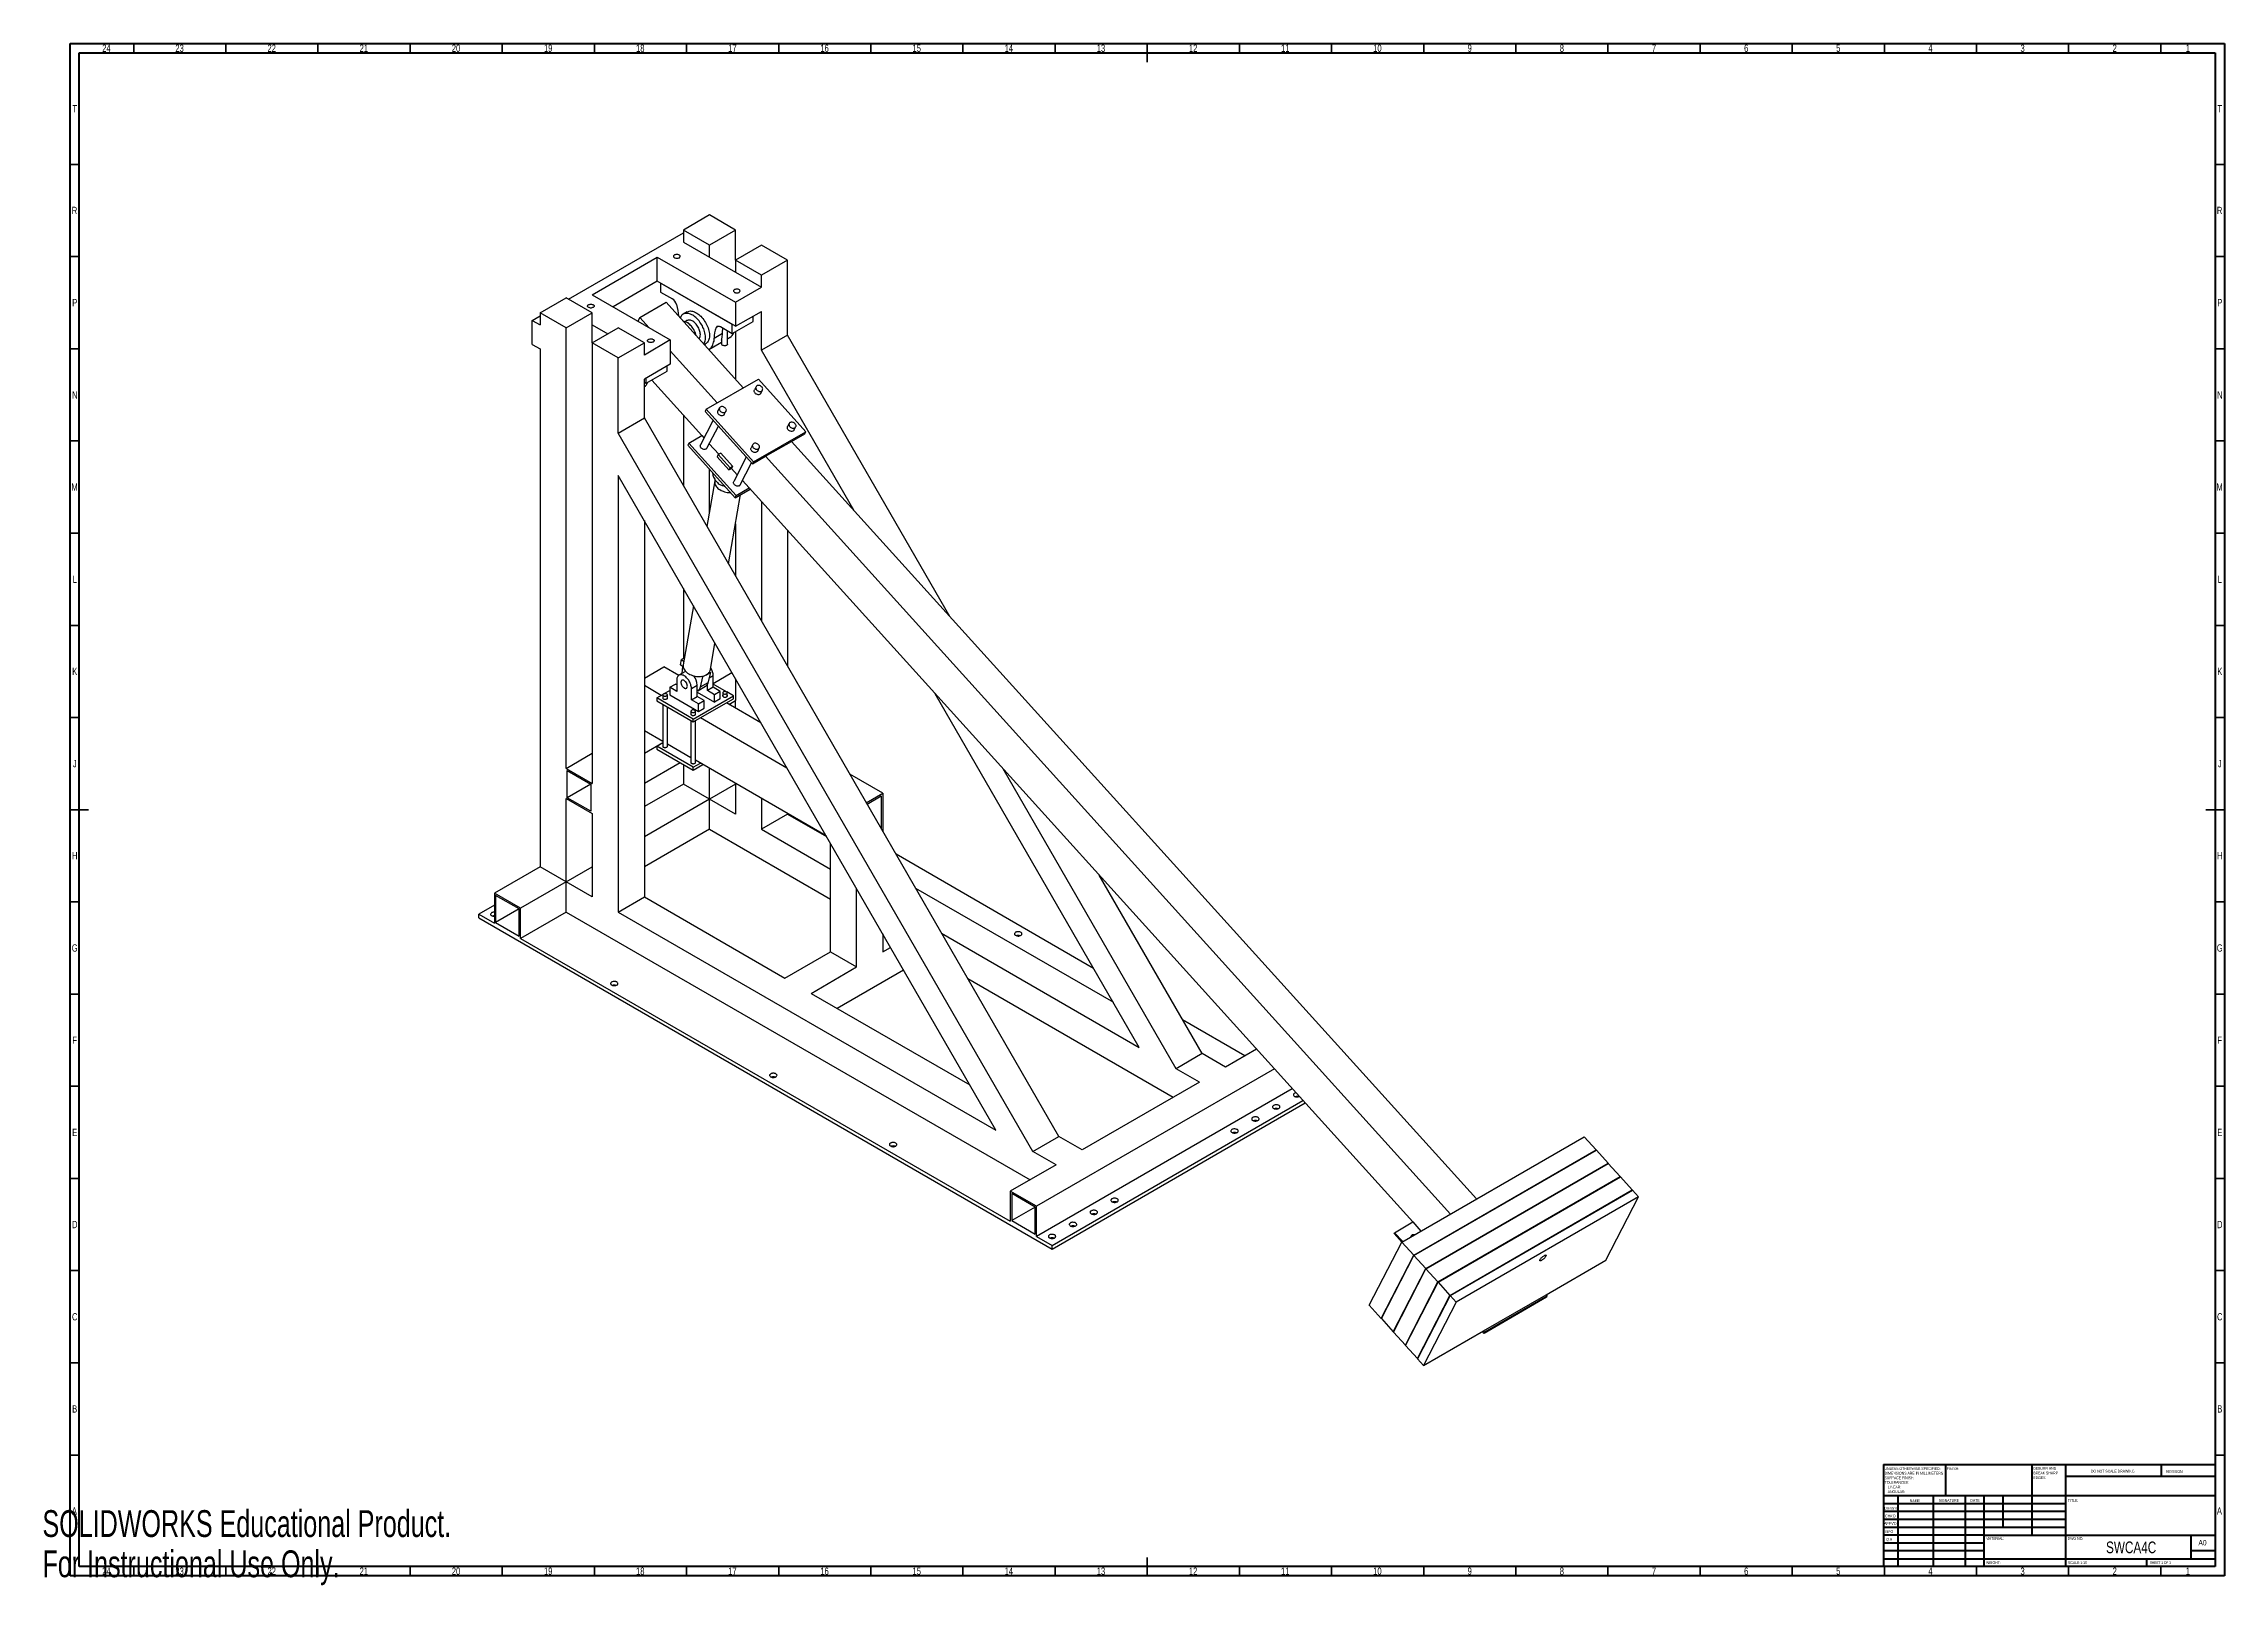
# Model space of a CAD drawing. Header units: millimetres. Extents: x 1 to 1184, y 0 to 836.
import ezdxf

# ---------------------------------------------------------------- set-up
doc = ezdxf.new("R2010")
doc.units = ezdxf.units.MM
doc.styles.add('SLDTEXTSTYLE0', font='TXT', dxfattribs={"width": 0.75})
doc.styles.add('SLDTEXTSTYLE1', font='TXT', dxfattribs={"width": 0.686449})
doc.styles.add('SLDTEXTSTYLE2', font='TXT', dxfattribs={"width": 0.6875})
doc.styles.add('SLDTEXTSTYLE3', font='TXT', dxfattribs={"width": 0.7})

msp = doc.modelspace()

# ---------------------------------------------------------------- texts
at = {"color": 7, "linetype": 'Continuous', "lineweight": 0}
for s, insert, char_height, attachment_point, style in [('24', (34.7, 835.5), 3.97, 2, 'SLDTEXTSTYLE0'), ('23', (74.4, 835.5), 3.97, 2, 'SLDTEXTSTYLE0'), ('22', (124.4, 835.5), 3.97, 2, 'SLDTEXTSTYLE0'), ('21', (174.4, 835.5), 3.97, 2, 'SLDTEXTSTYLE0'), ('20', (224.4, 835.5), 3.97, 2, 'SLDTEXTSTYLE0'), ('19', (274.4, 835.5), 3.97, 2, 'SLDTEXTSTYLE0'), ('18', (324.4, 835.5), 3.97, 2, 'SLDTEXTSTYLE0'), ('17', (374.4, 835.5), 3.97, 2, 'SLDTEXTSTYLE0'), ('16', (424.4, 835.5), 3.97, 2, 'SLDTEXTSTYLE0'), ('15', (474.4, 835.5), 3.97, 2, 'SLDTEXTSTYLE0'), ('14', (524.4, 835.5), 3.97, 2, 'SLDTEXTSTYLE0'), ('13', (574.4, 835.5), 3.97, 2, 'SLDTEXTSTYLE0'), ('12', (624.4, 835.5), 3.97, 2, 'SLDTEXTSTYLE0'), ('11', (674.4, 835.5), 3.97, 2, 'SLDTEXTSTYLE0'), ('10', (724.4, 835.5), 3.97, 2, 'SLDTEXTSTYLE0'), ('9', (774.5, 835.5), 3.97, 2, 'SLDTEXTSTYLE0'), ('8', (824.5, 835.5), 3.97, 2, 'SLDTEXTSTYLE0'), ('7', (874.5, 835.5), 3.97, 2, 'SLDTEXTSTYLE0'), ('6', (924.5, 835.5), 3.97, 2, 'SLDTEXTSTYLE0'), ('5', (974.5, 835.5), 3.97, 2, 'SLDTEXTSTYLE0'), ('4', (1024.5, 835.5), 3.97, 2, 'SLDTEXTSTYLE0'), ('3', (1074.5, 835.5), 3.97, 2, 'SLDTEXTSTYLE0'), ('2', (1124.5, 835.5), 3.97, 2, 'SLDTEXTSTYLE0'), ('1', (1164.2, 835.5), 3.97, 2, 'SLDTEXTSTYLE0'), ('T', (17.5, 802.7), 3.97, 2, 'SLDTEXTSTYLE0'), ('T', (1181.5, 802.7), 3.97, 2, 'SLDTEXTSTYLE0'), ('R', (17.4, 747.5), 3.97, 2, 'SLDTEXTSTYLE0'), ('R', (1181.4, 747.5), 3.97, 2, 'SLDTEXTSTYLE0'), ('P', (17.5, 697.5), 3.97, 2, 'SLDTEXTSTYLE0'), ('P', (1181.5, 697.5), 3.97, 2, 'SLDTEXTSTYLE0'), ('N', (17.5, 647.5), 3.97, 2, 'SLDTEXTSTYLE0'), ('N', (1181.5, 647.5), 3.97, 2, 'SLDTEXTSTYLE0'), ('M', (17.4, 597.5), 3.97, 2, 'SLDTEXTSTYLE0'), ('M', (1181.4, 597.5), 3.97, 2, 'SLDTEXTSTYLE0'), ('L', (17.5, 547.5), 3.97, 2, 'SLDTEXTSTYLE0'), ('L', (1181.5, 547.5), 3.97, 2, 'SLDTEXTSTYLE0'), ('K', (17.5, 497.5), 3.97, 2, 'SLDTEXTSTYLE0'), ('K', (1181.5, 497.5), 3.97, 2, 'SLDTEXTSTYLE0'), ('J', (17.5, 447.5), 3.97, 2, 'SLDTEXTSTYLE0'), ('J', (1181.5, 447.5), 3.97, 2, 'SLDTEXTSTYLE0'), ('H', (17.5, 397.5), 3.97, 2, 'SLDTEXTSTYLE0'), ('H', (1181.5, 397.5), 3.97, 2, 'SLDTEXTSTYLE0'), ('G', (17.5, 347.5), 3.97, 2, 'SLDTEXTSTYLE0'), ('G', (1181.5, 347.5), 3.97, 2, 'SLDTEXTSTYLE0'), ('F', (17.5, 297.5), 3.97, 2, 'SLDTEXTSTYLE0'), ('F', (1181.5, 297.5), 3.97, 2, 'SLDTEXTSTYLE0'), ('E', (17.5, 247.5), 3.97, 2, 'SLDTEXTSTYLE0'), ('E', (1181.5, 247.5), 3.97, 2, 'SLDTEXTSTYLE0'), ('D', (17.5, 197.5), 3.97, 2, 'SLDTEXTSTYLE0'), ('D', (1181.5, 197.5), 3.97, 2, 'SLDTEXTSTYLE0'), ('C', (17.5, 147.5), 3.97, 2, 'SLDTEXTSTYLE0'), ('C', (1181.5, 147.5), 3.97, 2, 'SLDTEXTSTYLE0'), ('B', (17.5, 97.5), 3.97, 2, 'SLDTEXTSTYLE0'), ('B', (1181.5, 97.5), 3.97, 2, 'SLDTEXTSTYLE0'), ('FINISH:', (1033.4, 63.9), 1.5, 1, 'SLDTEXTSTYLE0'), ('DO NOT SCALE DRAWING', (1111.6, 62.5), 1.5, 1, 'SLDTEXTSTYLE0'), ('REVISION', (1152.3, 62.3), 1.5, 1, 'SLDTEXTSTYLE0'), ('A', (17.3, 42.2), 3.97, 2, 'SLDTEXTSTYLE0'), ('DRAWN', (999.6, 42.4), 1.5, 1, 'SLDTEXTSTYLE1'), ("CHK'D", (999.9, 38.2), 1.5, 1, 'SLDTEXTSTYLE0'), ('NAME', (1013.3, 46.5), 1.5, 1, 'SLDTEXTSTYLE0'), ('SIGNATURE', (1029, 46.6), 1.5, 1, 'SLDTEXTSTYLE0'), ('DATE', (1046.2, 46.6), 1.5, 1, 'SLDTEXTSTYLE0'), ('TITLE:', (1099.1, 46.6), 1.5, 1, 'SLDTEXTSTYLE0'), ('A', (1181.3, 42.2), 3.97, 2, 'SLDTEXTSTYLE0'), ("APPV'D", (999.4, 34.1), 1.5, 1, 'SLDTEXTSTYLE0'), ('MFG', (1000.1, 29.7), 1.5, 1, 'SLDTEXTSTYLE0'), ('Q.A', (1000.5, 25.5), 1.5, 1, 'SLDTEXTSTYLE0'), ('MATERIAL:', (1054.6, 26), 1.5, 1, 'SLDTEXTSTYLE0'), ('DWG NO.', (1099, 26), 1.5, 1, 'SLDTEXTSTYLE0'), ('SWCA4C', (1133.4, 23.6), 6.35, 2, 'SLDTEXTSTYLE0'), ('A0', (1169.9, 24.4), 2.91, 1, 'SLDTEXTSTYLE0'), ('WEIGHT:', (1054.6, 12.9), 1.5, 1, 'SLDTEXTSTYLE0'), ('SCALE:1:10', (1099.1, 12.9), 1.5, 1, 'SLDTEXTSTYLE0'), ('SHEET 1 OF 1', (1143.5, 12.9), 1.5, 1, 'SLDTEXTSTYLE2'), ('24', (34.7, 9.5), 3.97, 2, 'SLDTEXTSTYLE0'), ('23', (74.4, 9.5), 3.97, 2, 'SLDTEXTSTYLE0'), ('22', (124.4, 9.5), 3.97, 2, 'SLDTEXTSTYLE0'), ('21', (174.4, 9.5), 3.97, 2, 'SLDTEXTSTYLE0'), ('20', (224.4, 9.5), 3.97, 2, 'SLDTEXTSTYLE0'), ('19', (274.4, 9.5), 3.97, 2, 'SLDTEXTSTYLE0'), ('18', (324.4, 9.5), 3.97, 2, 'SLDTEXTSTYLE0'), ('17', (374.4, 9.5), 3.97, 2, 'SLDTEXTSTYLE0'), ('16', (424.4, 9.5), 3.97, 2, 'SLDTEXTSTYLE0'), ('15', (474.4, 9.5), 3.97, 2, 'SLDTEXTSTYLE0'), ('14', (524.4, 9.5), 3.97, 2, 'SLDTEXTSTYLE0'), ('13', (574.4, 9.5), 3.97, 2, 'SLDTEXTSTYLE0'), ('12', (624.4, 9.5), 3.97, 2, 'SLDTEXTSTYLE0'), ('11', (674.4, 9.5), 3.97, 2, 'SLDTEXTSTYLE0'), ('10', (724.4, 9.5), 3.97, 2, 'SLDTEXTSTYLE0'), ('9', (774.5, 9.5), 3.97, 2, 'SLDTEXTSTYLE0'), ('8', (824.5, 9.5), 3.97, 2, 'SLDTEXTSTYLE0'), ('7', (874.5, 9.5), 3.97, 2, 'SLDTEXTSTYLE0'), ('6', (924.5, 9.5), 3.97, 2, 'SLDTEXTSTYLE0'), ('5', (974.5, 9.5), 3.97, 2, 'SLDTEXTSTYLE0'), ('4', (1024.5, 9.5), 3.97, 2, 'SLDTEXTSTYLE0'), ('3', (1074.5, 9.5), 3.97, 2, 'SLDTEXTSTYLE0'), ('2', (1124.5, 9.5), 3.97, 2, 'SLDTEXTSTYLE0'), ('1', (1164.2, 9.5), 3.97, 2, 'SLDTEXTSTYLE0')]:
    msp.add_mtext(s, dxfattribs=dict(at, insert=insert, char_height=char_height, attachment_point=attachment_point, style=style))
at = {"color": 7, "linetype": 'Continuous', "char_height": 14.549, "attachment_point": 1, "style": 'SLDTEXTSTYLE3'}
for s, insert in [('SOLIDWORKS Educational Product.', (0, 40.6)), ('For Instructional Use Only.', (0, 18.8))]:
    msp.add_mtext(s, dxfattribs=dict(at, insert=insert))

# ---------------------------------------------------------------- blocks, each defined once
blk = doc.blocks.new('SW_NOTE_0')
at = {"color": 0, "linetype": 'Continuous', "lineweight": 0, "char_height": 1.5, "attachment_point": 1, "style": 'SLDTEXTSTYLE0'}
for s, insert in [('UNLESS OTHERWISE SPECIFIED:', (0, 1.9)), ('TOLERANCES:', (0, -5.6)), ('DIMENSIONS ARE IN MILLIMETERS', (0, -0.6)), ('SURFACE FINISH:', (0, -3.1)), ('ANGULAR:', (1.7, -10.6)), ('LINEAR:', (1.7, -8.1))]:
    blk.add_mtext(s, dxfattribs=dict(at, insert=insert))
blk = doc.blocks.new('SW_NOTE_0_1')
at = {"color": 0, "linetype": 'Continuous', "lineweight": 0, "char_height": 1.5, "attachment_point": 1, "style": 'SLDTEXTSTYLE0'}
for s, insert in [('DEBURR AND', (0, 1.9)), ('BREAK SHARP', (0, -0.6)), ('EDGES', (0, -3.1))]:
    blk.add_mtext(s, dxfattribs=dict(at, insert=insert))

# ---------------------------------------------------------------- linework, layer by layer
at = {"color": 7, "linetype": 'Continuous', "lineweight": 70}
for p, q in [((15, 5), (15, 836)), ((15, 836), (1184, 836)), ((20, 10), (20, 831)), ((20, 831), (1179, 831)), ((1179, 831), (1179, 10)), ((1184, 836), (1184, 5)), ((1184, 5), (15, 5)), ((1179, 10), (20, 10))]:
    msp.add_line(p, q, dxfattribs=at)
at = {"color": 7, "linetype": 'Continuous', "lineweight": 35}
for p, q in [((49.5, 831), (49.5, 836)), ((99.5, 831), (99.5, 836)), ((149.5, 831), (149.5, 836)), ((199.5, 831), (199.5, 836)), ((249.5, 831), (249.5, 836)), ((299.5, 831), (299.5, 836)), ((349.5, 831), (349.5, 836)), ((399.5, 831), (399.5, 836)), ((449.5, 831), (449.5, 836)), ((499.5, 831), (499.5, 836)), ((549.5, 831), (549.5, 836)), ((599.5, 836), (599.5, 826)), ((599.5, 831), (599.5, 836)), ((649.5, 831), (649.5, 836)), ((699.5, 831), (699.5, 836)), ((749.5, 831), (749.5, 836)), ((799.5, 831), (799.5, 836)), ((849.5, 831), (849.5, 836)), ((899.5, 831), (899.5, 836)), ((949.5, 831), (949.5, 836)), ((999.5, 831), (999.5, 836)), ((1049.5, 831), (1049.5, 836)), ((1099.5, 831), (1099.5, 836)), ((1149.5, 831), (1149.5, 836)), ((20, 770.5), (15, 770.5)), ((1179, 770.5), (1184, 770.5)), ((20, 720.5), (15, 720.5)), ((1179, 720.5), (1184, 720.5)), ((20, 670.5), (15, 670.5)), ((1179, 670.5), (1184, 670.5)), ((20, 620.5), (15, 620.5)), ((1179, 620.5), (1184, 620.5)), ((20, 570.5), (15, 570.5)), ((1179, 570.5), (1184, 570.5)), ((20, 520.5), (15, 520.5)), ((1179, 520.5), (1184, 520.5)), ((20, 470.5), (15, 470.5)), ((1179, 470.5), (1184, 470.5)), ((15, 420.5), (25, 420.5)), ((20, 420.5), (15, 420.5)), ((1184, 420.5), (1174, 420.5)), ((1179, 420.5), (1184, 420.5)), ((20, 370.5), (15, 370.5)), ((1179, 370.5), (1184, 370.5)), ((20, 320.5), (15, 320.5)), ((1179, 320.5), (1184, 320.5)), ((20, 270.5), (15, 270.5)), ((1179, 270.5), (1184, 270.5)), ((20, 220.5), (15, 220.5)), ((1179, 220.5), (1184, 220.5)), ((20, 170.5), (15, 170.5)), ((1179, 170.5), (1184, 170.5)), ((20, 120.5), (15, 120.5)), ((1179, 120.5), (1184, 120.5)), ((20, 70.5), (15, 70.5)), ((1179, 70.5), (1184, 70.5)), ((599.5, 5), (599.5, 15)), ((49.5, 10), (49.5, 5)), ((99.5, 10), (99.5, 5)), ((149.5, 10), (149.5, 5)), ((199.5, 10), (199.5, 5)), ((249.5, 10), (249.5, 5)), ((299.5, 10), (299.5, 5)), ((349.5, 10), (349.5, 5)), ((399.5, 10), (399.5, 5)), ((449.5, 10), (449.5, 5)), ((499.5, 10), (499.5, 5)), ((549.5, 10), (549.5, 5)), ((599.5, 10), (599.5, 5)), ((649.5, 10), (649.5, 5)), ((699.5, 10), (699.5, 5)), ((749.5, 10), (749.5, 5)), ((799.5, 10), (799.5, 5)), ((849.5, 10), (849.5, 5)), ((899.5, 10), (899.5, 5)), ((949.5, 10), (949.5, 5)), ((999.5, 10), (999.5, 5)), ((1049.5, 10), (1049.5, 5)), ((1099.5, 10), (1099.5, 5)), ((1149.5, 10), (1149.5, 5))]:
    msp.add_line(p, q, dxfattribs=at)
at = {"color": 7, "linetype": 'Continuous', "lineweight": 25}
for p, q in [((361.9, 743.1), (347.8, 734.9)), ((347.8, 734.9), (347.8, 728.4)), ((361.9, 726.7), (347.8, 734.9)), ((376, 734.9), (361.9, 743.1)), ((376, 734.9), (361.9, 726.7)), ((376, 718.6), (376, 734.9)), ((285.5, 697.4), (347.8, 733.3)), ((347.8, 728.4), (361.9, 720.2)), ((361.9, 720.2), (361.9, 726.7)), ((390.2, 726.7), (376, 718.6)), ((404.3, 718.6), (390.2, 726.7)), ((298.3, 699.8), (333.6, 720.2)), ((333.6, 720.2), (376, 695.7)), ((333.6, 707.1), (333.6, 720.2)), ((361.9, 720.2), (376, 712)), ((376, 718.6), (376, 712)), ((390.2, 710.4), (376, 718.6)), ((376, 712), (390.2, 703.9)), ((404.3, 718.6), (390.2, 710.4)), ((390.2, 703.9), (390.2, 710.4)), ((404.3, 677.9), (404.3, 718.6)), ((298.3, 699.8), (340.7, 675.3)), ((333.6, 707.1), (309.6, 693.3)), ((376, 682.7), (333.6, 707.1)), ((374.3, 683.7), (335.4, 706.1)), ((335.4, 706.1), (335.4, 701.2)), ((335.4, 701.2), (341.8, 697.6)), ((376, 695.7), (390.2, 703.9)), ((265.7, 685.9), (270, 688.4)), ((270, 690), (284.1, 698.2)), ((270, 690), (270, 683.5)), ((284.1, 681.8), (270, 690)), ((298.3, 690), (284.1, 698.2)), ((284.1, 681.8), (298.3, 690)), ((298.3, 683.5), (298.3, 690)), ((324.2, 687.5), (323.1, 685.4)), ((324.2, 687.5), (338.4, 695.7)), ((329.3, 681.9), (324.2, 687.5)), ((380.3, 649.3), (338.4, 695.7)), ((349.8, 690.5), (347.7, 689.3)), ((376, 695.7), (376, 682.7)), ((376, 682.7), (390.2, 690.8)), ((385.6, 685.3), (385.6, 688.2)), ((390.2, 669.8), (390.2, 690.8)), ((265.7, 672.9), (265.7, 685.9)), ((265.7, 685.9), (270, 683.5)), ((284.1, 442.9), (284.1, 681.8)), ((298.3, 683.5), (306.8, 678.6)), ((298.3, 673.7), (298.3, 683.5)), ((298.3, 673.7), (312.4, 681.8)), ((326.6, 673.7), (312.4, 681.8)), ((340.7, 675.3), (326.6, 667.1)), ((340.7, 675.3), (340.7, 662.2)), ((349.7, 685.8), (348.7, 685.2)), ((364.5, 676.3), (369, 678.9)), ((365.6, 682), (366.9, 682.8)), ((367.9, 682.5), (374.3, 678.8)), ((368.5, 675.1), (368.5, 673)), ((371.7, 673), (371.7, 680.3)), ((371.7, 675.9), (372.9, 676.6)), ((374.3, 678.8), (385.6, 685.3)), ((374.3, 678.8), (374.3, 683.7)), ((376, 679.8), (376, 654)), ((404.3, 677.9), (390.2, 669.8)), ((492.4, 525.3), (404.3, 677.9)), ((265.7, 672.9), (270, 670.4)), ((270, 670.4), (270, 389.5)), ((298.3, 673.7), (298.3, 434.8)), ((312.4, 665.5), (298.3, 673.7)), ((312.4, 665.5), (326.6, 673.7)), ((312.4, 624.8), (312.4, 665.5)), ((326.6, 667.1), (326.6, 673.7)), ((366.2, 641.1), (340.7, 669.3)), ((359.1, 672.7), (359.8, 673.2)), ((361.6, 670.1), (368.5, 674)), ((361.9, 669.6), (361.9, 670.2)), ((440.3, 583), (390.2, 669.8)), ((340.7, 662.2), (326.6, 654.1)), ((326.6, 633), (326.6, 654.1)), ((326.6, 652.4), (327.6, 651.8)), ((327.6, 651.8), (338.9, 658.4)), ((327.6, 651.8), (327.6, 654.7)), ((330.6, 653.5), (357.8, 623.4)), ((338.9, 658.4), (338.9, 661.2)), ((360.2, 637.7), (388.5, 654)), ((414.2, 625.5), (388.5, 654)), ((387.2, 649.9), (386.3, 648.2)), ((389.8, 646.4), (390.7, 648.1)), ((312.4, 624.8), (326.6, 633)), ((551.6, 243.3), (326.6, 633)), ((347.8, 634.5), (347.8, 596.3)), ((363.9, 631.7), (357.1, 618.4)), ((360.2, 637.7), (359.6, 636.5)), ((359.6, 636.5), (385.3, 608.1)), ((385.9, 609.2), (360.2, 637.7)), ((360.6, 616.6), (366.8, 628.6)), ((367.4, 638.5), (366.5, 636.8)), ((370, 634.9), (370.9, 636.6)), ((405.2, 630), (404.3, 628.3)), ((407.9, 626.5), (408.7, 628.2)), ((537.4, 235.1), (312.4, 624.8)), ((350.8, 619.3), (350.2, 618.2)), ((350.2, 618.2), (375.9, 589.7)), ((350.8, 619.3), (357.8, 623.4)), ((376.5, 590.9), (350.8, 619.3)), ((357.8, 623.4), (359, 622.1)), ((361.8, 619), (367, 613.3)), ((385.4, 618.6), (384.5, 616.8)), ((385.9, 609.2), (414.2, 625.5)), ((388.1, 615), (388.9, 616.7)), ((392.4, 612.2), (406.5, 620.3)), ((406.5, 620.3), (413.6, 624.4)), ((778.2, 209.4), (406.5, 620.3)), ((413.6, 624.4), (414.2, 625.5)), ((361.9, 581.9), (361.9, 605.2)), ((366.6, 613.1), (366.1, 611.9)), ((366.1, 611.9), (372.5, 604.8)), ((368.1, 613.9), (366.6, 613.1)), ((366.6, 613.1), (373.1, 606)), ((374.5, 606.8), (368.1, 613.9)), ((373.1, 606), (372.5, 604.8)), ((372.5, 604.8), (373.9, 605.6)), ((373.1, 606), (374.5, 606.8)), ((374.5, 606.8), (373.9, 605.6)), ((373.9, 605.6), (377, 602.2)), ((381.9, 611.8), (375.1, 598.5)), ((378.6, 596.7), (384.8, 608.7)), ((385.3, 608.1), (392.4, 612.2)), ((385.3, 608.1), (385.9, 609.2)), ((764, 201.2), (392.4, 612.2)), ((517.4, 246.7), (312.4, 601.8)), ((312.4, 601.8), (312.4, 365)), ((364.8, 598.9), (360.6, 574.1)), ((375.9, 589.7), (384, 594.4)), ((376.5, 590.9), (383.5, 595)), ((379.9, 599.1), (383.5, 595)), ((383.5, 595), (743.6, 196.9)), ((372.3, 553.8), (378.8, 591.4)), ((375.9, 589.7), (376.5, 590.9)), ((390.2, 587.6), (390.2, 522.8)), ((326.6, 577.3), (326.6, 373.2)), ((376, 575.6), (376, 547.3)), ((404.3, 572), (404.3, 498.3)), ((347.8, 540.5), (347.8, 502.5)), ((353.2, 531.1), (347.7, 499.1)), ((362.5, 496.6), (364.9, 510.8)), ((326.6, 491.9), (337.2, 498)), ((345.3, 493.3), (337.2, 498)), ((346.2, 499), (346.7, 501.9)), ((347.5, 498), (346.2, 499)), ((348.4, 502.9), (346.7, 501.9)), ((346.7, 501.9), (348, 500.9)), ((347.1, 494.6), (347.5, 498)), ((335.7, 482.5), (326.6, 487.8)), ((337, 483.3), (340.4, 485.2)), ((340.4, 486.9), (343.5, 488.6)), ((340.4, 486.9), (340.4, 482.8)), ((344.2, 484.6), (340.4, 486.9)), ((344.2, 488.2), (343.5, 488.6)), ((344.2, 490.9), (344.2, 484.6)), ((348.5, 495.2), (345.4, 493.4)), ((347.1, 494.4), (347.1, 494.6)), ((352.1, 486.3), (355.3, 488.1)), ((352.1, 480.1), (352.1, 486.3)), ((355.3, 481.9), (355.3, 488.1)), ((355.6, 485), (359.8, 487.5)), ((358.2, 492.5), (356.9, 487)), ((361.1, 489.4), (356.9, 487)), ((357.8, 492.9), (358.2, 492.5)), ((360.4, 493.7), (358.2, 492.5)), ((362.5, 495), (360.4, 493.7)), ((360.9, 485.1), (360.9, 488.8)), ((364, 486.9), (360.9, 485.1)), ((362.5, 495), (361.1, 489.4)), ((364, 493.1), (361.7, 491.8)), ((362, 495.3), (362.5, 495)), ((364, 489), (374.1, 494.9)), ((364, 486.9), (364, 493.1)), ((371.2, 484.4), (364, 488.6)), ((367.8, 484.7), (364, 486.9)), ((376, 491.5), (376, 479.7)), ((333.3, 481.1), (337, 483.2)), ((353.1, 469.7), (333.3, 481.1)), ((333.3, 481.1), (333.3, 479.5)), ((333.3, 479.5), (353.1, 468.1)), ((336.7, 482.8), (336.7, 480.8)), ((336.7, 477.6), (336.7, 454.7)), ((339.1, 480.8), (339.1, 482.8)), ((339.1, 454.7), (339.1, 476.2)), ((340.4, 482.8), (356, 473.8)), ((351.9, 474), (351.9, 472)), ((352.1, 480.1), (355.3, 481.9)), ((356, 477.9), (352.1, 480.1)), ((353.1, 469.7), (374.9, 482.3)), ((353.1, 468.1), (374.9, 480.6)), ((354.3, 472), (354.3, 474)), ((355.3, 484.3), (364.7, 478.8)), ((359.1, 479.7), (355.3, 481.9)), ((356, 477.9), (359.1, 479.7)), ((356, 473.8), (356, 477.9)), ((356, 473.8), (359.1, 475.6)), ((359.1, 475.6), (359.1, 479.7)), ((364.7, 482.9), (360.9, 485.1)), ((367.8, 484.7), (364.7, 482.9)), ((364.7, 478.8), (364.7, 482.9)), ((367.8, 480.6), (364.7, 478.8)), ((367.8, 480.6), (367.8, 484.7)), ((369.2, 483.9), (369.2, 482)), ((389.9, 467.6), (371.1, 478.4)), ((374.9, 482.3), (371.3, 484.4)), ((371.6, 482), (371.6, 483.9)), ((371.6, 478.2), (371.6, 478.7)), ((372.5, 477.6), (376, 479.7)), ((374.9, 480.6), (374.9, 482.3)), ((376, 475.6), (376, 479.7)), ((595.2, 291.6), (484.4, 483.4)), ((336.7, 457.5), (326.6, 463.3)), ((351.9, 468.8), (351.9, 445.9)), ((353.1, 468.1), (353.1, 469.7)), ((354.3, 445.9), (354.3, 468.8)), ((404, 443.1), (357, 470.3)), ((284.1, 442.9), (298.3, 451.1)), ((326.6, 451.1), (336.7, 456.9)), ((333.3, 455), (336.7, 456.9)), ((353.1, 443.6), (333.3, 455)), ((333.3, 455), (333.3, 453.4)), ((333.3, 453.4), (353.1, 441.9)), ((337, 451.3), (337, 451.2)), ((351.9, 448.7), (339.1, 456.1)), ((284.1, 442.9), (298.3, 434.8)), ((284.8, 441.7), (297.6, 434.4)), ((284.8, 427), (284.8, 441.7)), ((346.1, 446), (326.6, 434.8)), ((347.8, 445), (347.8, 434.4)), ((352.3, 442.4), (352.3, 442.4)), ((353.1, 443.6), (357, 445.8)), ((353.1, 441.9), (358.4, 445)), ((353.1, 441.9), (353.1, 443.6)), ((354, 442.4), (354, 442.4)), ((425.2, 406.4), (354.3, 447.3)), ((361.9, 426.3), (361.9, 442.9)), ((456, 429.5), (438.1, 439.7)), ((615.2, 280), (521.3, 442.7)), ((284.1, 426.6), (298.3, 418.4)), ((284.1, 381.4), (284.1, 426.6)), ((297.6, 434.3), (284.8, 427)), ((297.6, 419.7), (284.8, 427)), ((297.6, 434.4), (297.6, 419.7)), ((347.8, 434.4), (326.6, 422.2)), ((361.9, 426.3), (326.6, 405.8)), ((361.9, 426.3), (347.8, 434.4)), ((376, 434.4), (361.9, 426.3)), ((361.9, 409.9), (361.9, 426.3)), ((376, 418.1), (361.9, 426.3)), ((376, 434.8), (376, 418.1)), ((390.2, 426.6), (390.2, 409.9)), ((447, 424.3), (456, 429.5)), ((447.5, 423.6), (455.1, 428)), ((455.1, 428), (455.1, 410.4)), ((456, 429.5), (456, 408.9)), ((298.3, 418.4), (298.3, 373.2)), ((404.3, 418.1), (390.2, 409.9)), ((404.3, 418.4), (404.3, 418.1)), ((404.3, 418.1), (425.5, 405.9)), ((361.9, 409.9), (326.6, 389.5)), ((361.9, 409.9), (427.7, 372)), ((390.2, 409.9), (427.7, 388.3)), ((427.7, 343.4), (427.7, 402.1)), ((570.4, 334.4), (463.2, 396.4)), ((270, 389.5), (245.2, 375.2)), ((284.1, 381.4), (259.4, 367.1)), ((284.1, 381.4), (270, 389.5)), ((284.1, 381.4), (298.3, 389.5)), ((284.1, 365), (284.1, 381.4)), ((298.3, 373.2), (284.1, 381.4)), ((629.3, 288.2), (573.4, 385)), ((245.2, 368.7), (236.7, 363.8)), ((259.4, 367.1), (245.2, 375.2)), ((245.2, 375.2), (245.2, 358.9)), ((258.7, 366.7), (245.9, 374)), ((245.9, 374), (245.9, 359.3)), ((259.4, 350.7), (259.4, 367.1)), ((312.4, 365), (326.6, 373.2)), ((326.6, 373.2), (402.9, 329.1)), ((441.8, 335.2), (441.8, 377.6)), ((473.8, 378), (581.1, 316.1)), ((236.7, 361.8), (236.7, 363.8)), ((236.7, 363.8), (245.2, 358.9)), ((236.7, 361.8), (547.9, 182.2)), ((258.7, 366.7), (245.9, 359.3)), ((245.9, 359.3), (258.7, 352)), ((258.7, 352), (258.7, 366.7)), ((284.1, 365), (259.4, 350.7)), ((284.1, 365), (535.9, 219.7)), ((312.4, 365), (517.4, 246.7)), ((259.4, 350.7), (525.2, 197.3)), ((402.9, 329.1), (427.7, 343.4)), ((427.7, 343.4), (441.8, 335.2)), ((456, 353.1), (456, 343.4)), ((456, 343.4), (460.2, 345.8)), ((487.9, 353.5), (595.2, 291.6)), ((417.1, 320.9), (441.8, 335.2)), ((431.2, 312.8), (467.2, 333.6)), ((417.1, 320.9), (503.3, 271.2)), ((502.1, 329), (613.6, 264.6)), ((652.5, 287.1), (618.7, 306.6)), ((629.3, 288.2), (615.2, 280)), ((641.9, 280.9), (629.3, 288.2)), ((658.8, 290.7), (641.9, 280.9)), ((668.5, 279.9), (539.4, 205.4)), ((627.8, 272.8), (564.1, 236)), ((627.8, 272.8), (615.2, 280)), ((678.2, 269.2), (539.4, 189.1)), ((547.9, 184.2), (684, 262.8)), ((547.9, 182.2), (685.2, 261.5)), ((537.4, 235.1), (551.6, 243.3)), ((564.1, 236), (551.6, 243.3)), ((737.6, 186), (836.6, 243.1)), ((836.6, 243.1), (843.1, 236)), ((550, 227.9), (525.2, 213.6)), ((550, 227.9), (537.4, 235.1)), ((744.1, 178.9), (843.1, 236)), ((744.2, 178.7), (843.2, 235.9)), ((750.6, 171.6), (849.6, 228.8)), ((750.7, 171.5), (849.7, 228.6)), ((843.1, 236), (842.9, 235.7)), ((843.2, 235.9), (849.6, 228.8)), ((849.6, 228.8), (849.5, 228.5)), ((849.7, 228.6), (856.2, 221.5)), ((525.2, 213.6), (525.2, 197.3)), ((539.4, 205.4), (525.2, 213.6)), ((757.2, 164.4), (856.2, 221.5)), ((757.3, 164.2), (856.3, 221.4)), ((763.7, 157.1), (862.7, 214.3)), ((763.9, 157), (862.9, 214.1)), ((856.2, 221.5), (856, 221.2)), ((856.3, 221.4), (862.7, 214.3)), ((862.7, 214.3), (862.6, 214)), ((866.1, 210.6), (862.9, 214.1)), ((538.7, 205), (526, 212.4)), ((526, 212.4), (526, 197.7)), ((538.7, 205), (526, 197.7)), ((538.7, 190.3), (538.7, 205)), ((539.4, 189.1), (539.4, 205.4)), ((866.1, 210.6), (767.1, 153.4)), ((848.4, 176.2), (866.1, 210.6)), ((526, 197.7), (538.7, 190.3)), ((733.4, 190.6), (733.7, 191.1)), ((737.6, 186), (733.4, 190.6)), ((733.7, 191.1), (743.6, 196.9)), ((738.1, 186.3), (733.7, 191.1)), ((743.6, 196.9), (748, 192)), ((539.4, 189.1), (547.9, 184.2)), ((547.9, 182.2), (547.9, 184.2)), ((720, 151.7), (737.6, 186)), ((726.5, 144.6), (744.1, 178.9)), ((726.6, 144.5), (744.2, 178.7)), ((737.6, 186), (744.1, 178.9)), ((744.2, 178.7), (750.6, 171.6)), ((733, 137.4), (750.6, 171.6)), ((733.2, 137.2), (750.7, 171.5)), ((750.7, 171.5), (757.2, 164.4)), ((815.9, 157.4), (848.4, 176.2)), ((739.6, 130.1), (757.2, 164.4)), ((739.7, 130), (757.3, 164.2)), ((746.1, 122.9), (763.7, 157.1)), ((763.9, 157), (746.2, 122.6)), ((757.3, 164.2), (763.7, 157.1)), ((767.1, 153.4), (763.9, 157)), ((782, 137.8), (815.9, 157.4)), ((816.2, 156.1), (782.3, 136.5)), ((816.5, 156.7), (782.6, 137.1)), ((815.9, 157.4), (816.5, 156.7)), ((816.2, 156.1), (816.5, 156.7)), ((720, 151.7), (726.5, 144.6)), ((726.8, 144.8), (726.5, 144.6)), ((726.6, 144.5), (733, 137.4)), ((767.1, 153.4), (749.4, 119.1)), ((733.3, 137.5), (733, 137.4)), ((733.2, 137.2), (739.6, 130.1)), ((739.9, 130.3), (739.6, 130.1)), ((749.4, 119.1), (782, 137.8)), ((782.3, 136.5), (781.4, 137.5)), ((782.6, 137.1), (782, 137.8)), ((782.3, 136.5), (782.6, 137.1)), ((739.7, 130), (746.1, 122.9)), ((746.4, 123), (746.1, 122.9)), ((746.2, 122.6), (749.4, 119.1))]:
    msp.add_line(p, q, dxfattribs=at)
at = {"color": 7, "linetype": 'Continuous', "lineweight": 50}
for p, q in [((999, 65.3), (1179, 65.3)), ((999, 65.3), (999, 10)), ((1032.8, 48.3), (1032.8, 65.3)), ((1079.6, 65.3), (1079.6, 27)), ((1097.8, 65.3), (1097.8, 10)), ((1149.8, 58.9), (1149.8, 65.3)), ((1179, 48.3), (999, 48.3)), ((1006.8, 48.3), (1006.8, 10)), ((1026, 48.3), (1026, 10)), ((1043.4, 48.3), (1043.4, 10)), ((1053.6, 10), (1053.6, 48.3)), ((1064, 31.2), (1064, 48.3)), ((1179, 58.9), (1097.8, 58.9)), ((1097.8, 44), (999, 44)), ((1097.8, 39.8), (999, 39.8)), ((1097.8, 35.5), (999, 35.5)), ((1097.8, 31.2), (999, 31.2)), ((1053.6, 27), (999, 27)), ((1053.6, 27), (1179, 27)), ((1166, 14.2), (1166, 27)), ((1053.6, 22.7), (999, 22.7)), ((1053.6, 18.5), (999, 18.5)), ((999, 14.2), (1179, 14.2)), ((1142, 10), (1142, 14.2)), ((1179, 18.5), (1166, 18.5))]:
    msp.add_line(p, q, dxfattribs=at)
at = {"color": 7, "linetype": 'Continuous', "lineweight": 25, "flags": 128}
for points in [[(343, 719.9), (343.2, 719.8), (343.6, 719.7), (343.9, 719.6), (344.3, 719.6), (344.6, 719.6), (345, 719.7), (345.3, 719.8), (345.6, 719.9), (345.8, 720.1), (345.9, 720.3), (346, 720.5), (346, 720.7), (346, 720.9), (345.8, 721.1), (345.6, 721.3), (345.4, 721.4), (345.1, 721.5), (344.7, 721.6), (344.4, 721.7), (344, 721.7), (343.6, 721.6), (343.3, 721.5), (343, 721.4), (342.8, 721.2), (342.6, 721.1), (342.5, 720.9), (342.4, 720.6), (342.5, 720.4), (342.6, 720.2), (342.7, 720), (343, 719.9)], [(375.5, 701.1), (375.8, 701), (376.1, 700.9), (376.4, 700.8), (376.8, 700.8), (377.2, 700.8), (377.5, 700.9), (377.8, 701), (378.1, 701.1), (378.3, 701.3), (378.5, 701.5), (378.5, 701.7), (378.6, 701.9), (378.5, 702.1), (378.4, 702.3), (378.2, 702.5), (377.9, 702.6), (377.6, 702.8), (377.3, 702.8), (376.9, 702.9), (376.5, 702.9), (376.2, 702.8), (375.8, 702.7), (375.5, 702.6), (375.3, 702.5), (375.1, 702.3), (375, 702.1), (375, 701.9), (375, 701.7), (375.1, 701.5), (375.3, 701.3), (375.5, 701.1)], [(298.8, 694.4), (299.1, 694.3), (299.2, 694.1), (299.3, 693.9), (299.4, 693.7), (299.3, 693.4), (299.2, 693.2), (299, 693.1), (298.8, 692.9), (298.5, 692.8), (298.1, 692.7), (297.8, 692.6), (297.4, 692.6), (297.1, 692.7), (296.7, 692.8), (296.4, 692.9), (296.2, 693), (296, 693.2), (295.8, 693.4), (295.8, 693.6), (295.8, 693.8), (295.9, 694), (296, 694.2), (296.2, 694.4), (296.5, 694.5), (296.8, 694.6), (297.2, 694.7), (297.5, 694.7), (297.9, 694.7), (298.2, 694.6), (298.6, 694.5), (298.8, 694.4)], [(358.9, 673), (359, 673.3), (359.3, 673.8), (359.5, 674.3), (359.6, 674.9), (359.7, 675.5), (359.8, 676.2), (359.8, 676.9), (359.7, 677.6), (359.6, 678.3), (359.5, 679.1), (359.3, 679.8), (359, 680.6), (358.8, 681.4), (358.4, 682.1), (358.1, 682.9), (357.7, 683.6), (357.2, 684.3), (356.8, 685), (356.3, 685.6), (355.7, 686.3), (355.2, 686.8), (354.6, 687.4), (354, 687.9), (353.5, 688.3), (352.9, 688.7), (352.3, 689), (351.7, 689.3), (351.1, 689.5), (350.5, 689.6), (350, 689.7), (349.4, 689.7), (348.9, 689.7), (348.4, 689.6), (348, 689.4), (347.6, 689.2), (347.2, 688.9), (346.8, 688.5), (346.5, 688.1), (346.3, 687.7), (346, 687.2)], [(349.8, 690.5), (350.1, 690.6), (350.6, 690.8), (351, 690.9), (351.6, 691), (352.1, 690.9), (352.7, 690.9), (353.2, 690.7), (353.8, 690.5), (354.4, 690.2), (355, 689.9), (355.6, 689.5), (356.2, 689.1), (356.7, 688.6), (357.3, 688.1), (357.8, 687.5), (358.4, 686.9), (358.9, 686.2), (359.3, 685.5), (359.8, 684.8), (360.2, 684.1), (360.6, 683.3), (360.9, 682.6), (361.2, 681.8), (361.4, 681), (361.6, 680.3), (361.8, 679.5), (361.9, 678.8), (361.9, 678.1), (361.9, 677.4), (361.9, 676.8), (361.8, 676.1), (361.6, 675.6), (361.4, 675), (361.2, 674.6), (360.9, 674.1), (360.6, 673.7), (360.2, 673.4), (359.8, 673.2)], [(331.4, 675.6), (331.6, 675.5), (331.8, 675.3), (331.9, 675.1), (331.9, 674.9), (331.8, 674.7), (331.7, 674.5), (331.5, 674.3), (331.3, 674.1), (331, 674), (330.7, 673.9), (330.3, 673.9), (330, 673.9), (329.6, 673.9), (329.3, 674), (328.9, 674.1), (328.7, 674.2), (328.5, 674.4), (328.4, 674.6), (328.3, 674.8), (328.3, 675), (328.4, 675.2), (328.5, 675.4), (328.8, 675.6), (329, 675.7), (329.3, 675.8), (329.7, 675.9), (330, 675.9), (330.4, 675.9), (330.8, 675.9), (331.1, 675.8), (331.4, 675.6)], [(354.7, 677.6), (354.6, 677.8), (354.5, 678.5), (354.3, 679.1), (354, 679.7), (353.7, 680.4), (353.4, 681), (353, 681.6), (352.6, 682.2), (352.2, 682.7), (351.7, 683.2), (351.2, 683.7), (350.8, 684.1), (350.3, 684.5), (349.8, 684.8), (349.3, 685), (348.8, 685.2), (348.3, 685.3), (347.8, 685.4), (347.7, 685.4)], [(356.3, 675.9), (356.4, 676), (356.6, 676.3), (356.7, 676.7), (356.9, 677.2), (356.9, 677.6), (357, 678.2), (356.9, 678.7), (356.9, 679.3), (356.7, 679.9), (356.6, 680.4), (356.4, 681), (356.1, 681.6), (355.8, 682.2), (355.5, 682.8), (355.1, 683.3), (354.7, 683.8), (354.3, 684.3), (353.8, 684.7), (353.4, 685.1), (352.9, 685.4), (352.5, 685.6), (352, 685.8), (351.6, 686), (351.1, 686.1), (350.7, 686.1), (350.3, 686), (350, 685.9), (349.7, 685.8)], [(361.6, 670), (362, 670.3), (362.4, 670.7), (362.9, 671.1), (363.2, 671.6), (363.5, 672.1), (363.8, 672.7), (364, 673.3), (364.2, 674), (364.4, 674.7), (364.4, 675.5), (364.5, 676.3)], [(365.6, 682), (365.7, 682.3), (366, 682.5), (366.2, 682.7), (366.5, 682.8), (366.8, 682.8), (367.2, 682.7), (367.5, 682.6), (367.9, 682.5)], [(371.7, 673), (371.7, 672.8), (371.6, 672.7), (371.4, 672.5), (371.2, 672.3), (370.9, 672.2), (370.6, 672.1), (370.2, 672.1), (369.9, 672.1), (369.6, 672.2), (369.2, 672.2), (369, 672.4)], [(367.7, 636.7), (368, 636.5), (368.3, 636.3), (368.7, 636.1), (369, 636), (369.4, 635.9), (369.7, 635.9), (370.1, 636), (370.4, 636.1), (370.6, 636.3), (370.8, 636.5), (371, 636.7), (371, 637), (371.1, 637.3), (371, 637.6), (370.9, 637.9), (370.7, 638.2), (370.4, 638.5), (370.1, 638.7), (369.8, 638.9), (369.5, 639.1), (369.1, 639.2), (368.7, 639.2), (368.4, 639.2), (368.1, 639.1), (367.8, 638.9), (367.6, 638.7), (367.4, 638.5), (367.3, 638.2), (367.2, 638), (367.3, 637.6), (367.4, 637.3), (367.5, 637), (367.7, 636.7)], [(389.4, 645.8), (389.1, 645.7), (388.7, 645.6), (388.4, 645.6), (388, 645.7), (387.7, 645.8), (387.3, 645.9), (387, 646.1), (386.7, 646.4), (386.5, 646.7), (386.3, 647), (386.2, 647.3), (386.2, 647.6), (386.2, 647.9), (386.3, 648.2), (386.3, 648.2)], [(387.5, 648.2), (387.8, 647.9), (388.1, 647.7), (388.5, 647.5), (388.8, 647.4), (389.2, 647.4), (389.5, 647.4), (389.9, 647.4), (390.2, 647.5), (390.4, 647.7), (390.6, 647.9), (390.8, 648.2), (390.8, 648.4), (390.9, 648.8), (390.8, 649.1), (390.7, 649.4), (390.5, 649.7), (390.2, 649.9), (389.9, 650.2), (389.6, 650.4), (389.3, 650.5), (388.9, 650.6), (388.5, 650.6), (388.2, 650.6), (387.9, 650.5), (387.6, 650.4), (387.4, 650.2), (387.2, 649.9), (387.1, 649.7), (387, 649.4), (387.1, 649.1), (387.2, 648.8), (387.3, 648.5), (387.5, 648.2)], [(369.6, 634.4), (369.3, 634.3), (368.9, 634.2), (368.6, 634.2), (368.2, 634.2), (367.9, 634.4), (367.5, 634.5), (367.2, 634.7), (366.9, 635), (366.7, 635.2), (366.5, 635.5), (366.4, 635.8), (366.4, 636.2), (366.4, 636.5), (366.5, 636.7), (366.5, 636.8)], [(407.4, 625.9), (407.1, 625.8), (406.7, 625.7), (406.4, 625.7), (406, 625.8), (405.7, 625.9), (405.3, 626), (405, 626.2), (404.7, 626.5), (404.5, 626.8), (404.3, 627.1), (404.2, 627.4), (404.2, 627.7), (404.2, 628), (404.3, 628.3), (404.3, 628.3)], [(405.5, 628.3), (405.8, 628), (406.1, 627.8), (406.5, 627.6), (406.8, 627.5), (407.2, 627.5), (407.5, 627.5), (407.9, 627.5), (408.2, 627.6), (408.4, 627.8), (408.6, 628), (408.8, 628.3), (408.9, 628.5), (408.9, 628.8), (408.8, 629.2), (408.7, 629.5), (408.5, 629.8), (408.2, 630), (407.9, 630.3), (407.6, 630.5), (407.3, 630.6), (406.9, 630.7), (406.5, 630.7), (406.2, 630.7), (405.9, 630.6), (405.6, 630.5), (405.4, 630.3), (405.2, 630), (405.1, 629.8), (405, 629.5), (405.1, 629.2), (405.2, 628.9), (405.3, 628.6), (405.5, 628.3)], [(360.1, 616.1), (359.8, 616), (359.5, 615.9), (359.2, 615.9), (358.8, 615.9), (358.4, 616), (358.1, 616.2), (357.8, 616.4), (357.5, 616.6), (357.3, 616.9), (357.1, 617.2), (357, 617.5), (356.9, 617.8), (357, 618.1), (357.1, 618.4), (357.1, 618.4)], [(387.6, 614.5), (387.3, 614.4), (386.9, 614.3), (386.6, 614.3), (386.2, 614.3), (385.9, 614.4), (385.5, 614.6), (385.2, 614.8), (384.9, 615.1), (384.7, 615.3), (384.5, 615.6), (384.4, 615.9), (384.4, 616.3), (384.4, 616.5), (384.5, 616.8), (384.5, 616.8)], [(385.7, 616.8), (386, 616.6), (386.3, 616.4), (386.7, 616.2), (387, 616.1), (387.4, 616), (387.7, 616), (388.1, 616.1), (388.4, 616.2), (388.6, 616.4), (388.8, 616.6), (389, 616.8), (389.1, 617.1), (389.1, 617.4), (389, 617.7), (388.9, 618), (388.7, 618.3), (388.4, 618.6), (388.1, 618.8), (387.8, 619), (387.5, 619.2), (387.1, 619.3), (386.7, 619.3), (386.4, 619.3), (386.1, 619.2), (385.8, 619), (385.6, 618.8), (385.4, 618.6), (385.3, 618.3), (385.2, 618), (385.3, 617.7), (385.4, 617.4), (385.5, 617.1), (385.7, 616.8)], [(363.6, 603.4), (363.6, 603.2), (363.7, 602.6), (363.8, 602), (364, 601.5), (364.2, 600.9), (364.5, 600.3), (364.8, 599.8), (365.1, 599.2), (365.5, 598.7), (365.9, 598.3), (366.3, 597.9), (366.7, 597.5), (367.2, 597.1), (367.6, 596.9), (368, 596.7), (368.5, 596.5), (368.9, 596.4), (369.3, 596.4), (369.7, 596.4), (369.8, 596.4)], [(365, 599.5), (364.9, 599.1), (364.8, 598.6), (364.8, 598.2), (364.8, 597.7), (364.9, 597.2), (365.1, 596.7), (365.4, 596.2), (365.7, 595.7), (366.1, 595.3), (366.5, 594.8), (367, 594.4), (367.6, 594.1), (368.2, 593.7), (368.8, 593.4), (369.4, 593.2), (370.1, 592.9), (370.8, 592.8), (371.5, 592.6), (372.2, 592.5), (373, 592.5), (373.4, 592.5)], [(378.1, 596.2), (377.9, 596.1), (377.5, 596), (377.2, 596), (376.8, 596), (376.5, 596.1), (376.1, 596.3), (375.8, 596.5), (375.5, 596.7), (375.3, 597), (375.1, 597.3), (375, 597.6), (374.9, 597.9), (375, 598.2), (375.1, 598.5), (375.1, 598.5)], [(347.7, 499.1), (347.7, 498.9), (347.7, 498.4), (347.7, 497.9), (347.9, 497.4), (348.1, 496.9), (348.4, 496.4), (348.7, 495.9), (349.1, 495.4), (349.6, 495), (350.1, 494.6), (350.7, 494.2), (351.3, 493.9), (352, 493.6), (352.7, 493.3), (353.4, 493.1), (354.1, 492.9), (354.9, 492.8), (355.6, 492.7), (356.3, 492.7), (357.1, 492.8), (357.8, 492.9)], [(352.1, 486.3), (352.1, 486.8), (352, 487.4), (351.9, 487.9), (351.8, 488.5), (351.5, 489.1), (351.3, 489.6), (351, 490.2), (350.7, 490.7), (350.3, 491.2), (349.9, 491.7), (349.5, 492.1), (349.1, 492.5), (348.6, 492.9), (348.2, 493.1), (347.7, 493.4), (347.3, 493.5), (346.9, 493.6), (346.5, 493.7), (346.1, 493.7), (345.7, 493.6), (345.4, 493.4), (345.1, 493.2), (344.8, 492.9), (344.6, 492.6), (344.5, 492.2), (344.3, 491.8), (344.3, 491.3), (344.2, 490.9)], [(350, 487.5), (349.9, 487.9), (349.9, 488.3), (349.7, 488.7), (349.6, 489.1), (349.4, 489.4), (349.1, 489.8), (348.8, 490.1), (348.6, 490.3), (348.3, 490.6), (348, 490.7), (347.7, 490.8), (347.4, 490.8), (347.1, 490.8), (346.9, 490.7), (346.7, 490.6), (346.6, 490.3), (346.5, 490.1), (346.4, 489.8), (346.4, 489.4), (346.5, 489), (346.6, 488.7), (346.7, 488.3), (346.9, 487.9), (347.1, 487.5), (347.4, 487.2), (347.7, 486.9), (348, 486.7), (348.3, 486.5), (348.6, 486.4), (348.8, 486.3), (349.1, 486.3), (349.4, 486.4), (349.6, 486.5), (349.7, 486.7), (349.9, 486.9), (349.9, 487.2), (350, 487.5)], [(349.1, 495.4), (348.8, 495.4), (348.5, 495.2)], [(356.9, 487), (356.7, 486.5), (356.5, 486.1), (356.3, 485.7), (356, 485.4), (355.7, 485.1), (355.3, 484.9), (355.3, 484.9)], [(336.7, 481.4), (336.6, 481.3), (336.6, 481.2), (336.6, 481), (336.7, 480.8), (336.8, 480.7), (337.1, 480.5), (337.3, 480.5), (337.6, 480.4), (337.9, 480.4), (338.2, 480.4), (338.5, 480.5), (338.7, 480.6), (338.9, 480.7), (339.1, 480.9), (339.2, 481), (339.2, 481.2), (339.1, 481.4), (339.1, 481.4)], [(338.7, 483.3), (338.5, 483.4), (338.2, 483.4), (337.9, 483.5), (337.6, 483.4), (337.3, 483.4), (337.1, 483.3), (336.9, 483.2), (336.7, 483), (336.7, 482.8), (336.7, 482.7), (336.8, 482.5), (336.9, 482.3), (337.1, 482.2), (337.4, 482.1), (337.7, 482.1), (338, 482.1), (338.3, 482.1), (338.5, 482.2), (338.8, 482.3), (338.9, 482.5), (339, 482.6), (339.1, 482.8), (339, 483), (338.9, 483.1), (338.7, 483.3)], [(354, 474.4), (353.7, 474.5), (353.5, 474.6), (353.2, 474.6), (352.9, 474.6), (352.6, 474.6), (352.3, 474.5), (352.1, 474.3), (352, 474.2), (351.9, 474), (352, 473.8), (352, 473.7), (352.2, 473.5), (352.4, 473.4), (352.7, 473.3), (353, 473.3), (353.3, 473.3), (353.5, 473.3), (353.8, 473.4), (354, 473.5), (354.2, 473.6), (354.3, 473.8), (354.3, 474), (354.3, 474.1), (354.2, 474.3), (354, 474.4)], [(369.2, 482.6), (369.2, 482.6), (369.1, 482.4), (369.1, 482.2), (369.2, 482), (369.3, 481.9), (369.5, 481.7)], [(369.5, 483.4), (369.8, 483.3), (370.1, 483.2), (370.4, 483.2), (370.7, 483.2), (370.9, 483.3), (371.2, 483.4), (371.4, 483.5), (371.5, 483.7), (371.6, 483.8), (371.6, 484), (371.5, 484.2), (371.3, 484.3), (371.1, 484.5), (370.9, 484.5), (370.6, 484.6), (370.3, 484.6), (370, 484.6), (369.7, 484.5), (369.5, 484.4), (369.3, 484.2), (369.2, 484.1), (369.2, 483.9), (369.2, 483.7), (369.4, 483.6), (369.5, 483.4)], [(369.5, 481.7), (369.7, 481.6), (370, 481.6), (370.3, 481.5), (370.6, 481.5), (370.9, 481.6), (371.1, 481.7), (371.4, 481.8), (371.5, 481.9), (371.6, 482.1), (371.7, 482.3), (371.7, 482.4), (371.6, 482.6)], [(351.9, 472.6), (351.9, 472.5), (351.8, 472.3), (351.9, 472.2), (352, 472), (352.1, 471.9), (352.3, 471.7), (352.6, 471.6), (352.9, 471.6), (353.2, 471.6), (353.5, 471.6), (353.8, 471.7), (354, 471.8), (354.2, 471.9), (354.3, 472), (354.4, 472.2), (354.4, 472.4), (354.4, 472.6), (354.3, 472.6)], [(336.7, 455.3), (336.6, 455.2), (336.6, 455), (336.6, 454.8), (336.7, 454.6), (336.9, 454.5), (337.1, 454.4), (337.4, 454.3), (337.7, 454.3), (338, 454.3), (338.3, 454.3), (338.5, 454.4), (338.8, 454.5)], [(338.8, 454.5), (339, 454.6), (339.1, 454.8), (339.2, 454.9), (339.2, 455.1), (339.1, 455.3), (339.1, 455.3)], [(351.9, 446.5), (351.9, 446.3), (351.8, 446.2), (351.9, 446), (352, 445.8), (352.2, 445.7), (352.4, 445.6), (352.7, 445.5), (353, 445.4), (353.3, 445.4), (353.5, 445.5), (353.8, 445.5), (354.1, 445.7)], [(354.1, 445.7), (354.2, 445.8), (354.4, 446), (354.4, 446.1), (354.4, 446.3), (354.3, 446.5), (354.3, 446.5)], [(245.2, 365), (244.9, 364.9), (244.5, 364.9), (244.2, 364.8), (243.9, 364.7), (243.6, 364.5), (243.4, 364.3), (243.3, 364.1), (243.2, 363.9), (243.2, 363.7), (243.3, 363.4), (243.5, 363.2), (243.7, 363.1), (244, 362.9), (244.3, 362.8), (244.6, 362.7), (245, 362.7), (245.2, 362.6)], [(528.1, 352.4), (528.4, 352.2), (528.7, 352.1), (529.1, 352.1), (529.4, 352), (529.8, 352), (530.2, 352.1), (530.5, 352.2), (530.8, 352.3), (531.1, 352.5), (531.3, 352.7), (531.4, 352.9), (531.5, 353.1), (531.5, 353.3), (531.4, 353.5), (531.2, 353.7), (531, 353.9), (530.8, 354.1), (530.4, 354.2), (530.1, 354.3), (529.7, 354.3), (529.3, 354.3), (529, 354.3), (528.6, 354.2), (528.3, 354.1), (528, 354), (527.8, 353.8), (527.6, 353.6), (527.5, 353.4), (527.5, 353.2), (527.5, 352.9), (527.7, 352.7), (527.8, 352.5), (528.1, 352.4)], [(311.7, 327.1), (311.4, 327.2), (311.1, 327.3), (310.7, 327.4), (310.3, 327.4), (310, 327.4), (309.6, 327.3), (309.2, 327.2), (308.9, 327.1), (308.7, 326.9), (308.5, 326.7), (308.4, 326.5), (308.3, 326.3), (308.3, 326.1), (308.4, 325.9), (308.5, 325.7), (308.7, 325.5), (309, 325.4), (309.3, 325.2), (309.7, 325.1), (310.1, 325.1), (310.4, 325.1), (310.8, 325.1), (311.2, 325.2), (311.5, 325.3), (311.8, 325.5), (312, 325.6), (312.2, 325.8), (312.3, 326.1), (312.3, 326.3), (312.2, 326.5), (312.1, 326.7), (311.9, 326.9), (311.7, 327.1)], [(398, 277.3), (397.7, 277.4), (397.3, 277.5), (397, 277.6), (396.6, 277.6), (396.2, 277.6), (395.9, 277.5), (395.5, 277.4), (395.2, 277.3), (395, 277.1), (394.8, 276.9), (394.6, 276.7), (394.6, 276.5), (394.6, 276.3), (394.7, 276.1), (394.8, 275.9), (395, 275.7), (395.3, 275.6), (395.6, 275.4), (395.9, 275.3), (396.3, 275.3), (396.7, 275.3), (397.1, 275.3), (397.4, 275.4), (397.8, 275.5), (398, 275.7), (398.3, 275.8), (398.4, 276), (398.5, 276.3), (398.6, 276.5), (398.5, 276.7), (398.4, 276.9), (398.2, 277.1), (398, 277.3)], [(668.1, 258.5), (668.4, 258.3), (668.7, 258.2), (669.1, 258.2), (669.5, 258.1), (669.8, 258.2), (670.2, 258.2), (670.5, 258.3), (670.8, 258.4), (671.1, 258.6), (671.3, 258.8), (671.4, 259), (671.5, 259.2), (671.5, 259.4), (671.4, 259.7), (671.3, 259.9), (671, 260), (670.8, 260.2), (670.5, 260.3), (670.1, 260.4), (669.7, 260.4), (669.4, 260.5), (669, 260.4), (668.6, 260.3), (668.3, 260.2), (668, 260.1), (667.8, 259.9), (667.6, 259.7), (667.5, 259.5), (667.5, 259.3), (667.5, 259.1), (667.7, 258.8), (667.8, 258.7), (668.1, 258.5)], [(680.2, 266.9), (679.9, 266.9), (679.6, 266.8), (679.3, 266.6), (679.1, 266.4), (678.9, 266.2), (678.8, 266), (678.8, 265.8), (678.9, 265.6), (679, 265.4), (679.2, 265.2), (679.4, 265)], [(656.8, 252), (657.1, 251.8), (657.4, 251.7), (657.8, 251.6), (658.1, 251.6), (658.5, 251.6), (658.9, 251.7), (659.2, 251.8), (659.5, 251.9), (659.8, 252.1), (660, 252.3), (660.1, 252.5), (660.2, 252.7), (660.2, 252.9), (660.1, 253.1), (659.9, 253.3), (659.7, 253.5), (659.5, 253.7), (659.1, 253.8), (658.8, 253.9), (658.4, 253.9), (658, 253.9), (657.7, 253.9), (657.3, 253.8), (657, 253.7), (656.7, 253.5), (656.5, 253.4), (656.3, 253.2), (656.2, 253), (656.2, 252.7), (656.2, 252.5), (656.3, 252.3), (656.5, 252.1), (656.8, 252)], [(463, 239.7), (462.7, 239.8), (462.4, 240), (462, 240), (461.7, 240), (461.3, 240), (460.9, 240), (460.6, 239.9), (460.3, 239.7), (460, 239.6), (459.8, 239.4), (459.7, 239.2), (459.6, 239), (459.6, 238.8), (459.7, 238.5), (459.9, 238.3), (460.1, 238.2), (460.3, 238), (460.7, 237.9), (461, 237.8), (461.4, 237.7), (461.8, 237.7), (462.1, 237.8), (462.5, 237.9), (462.8, 238), (463.1, 238.1), (463.3, 238.3), (463.5, 238.5), (463.6, 238.7), (463.6, 238.9), (463.6, 239.1), (463.4, 239.3), (463.3, 239.5), (463, 239.7)], [(645.5, 245.4), (645.8, 245.3), (646.1, 245.2), (646.4, 245.1), (646.8, 245.1), (647.2, 245.1), (647.6, 245.2), (647.9, 245.3), (648.2, 245.4), (648.5, 245.5), (648.7, 245.7), (648.8, 245.9), (648.9, 246.2), (648.9, 246.4), (648.8, 246.6), (648.6, 246.8), (648.4, 247), (648.1, 247.1), (647.8, 247.3), (647.5, 247.3), (647.1, 247.4), (646.7, 247.4), (646.4, 247.4), (646, 247.3), (645.7, 247.2), (645.4, 247), (645.2, 246.8), (645, 246.6), (644.9, 246.4), (644.9, 246.2), (644.9, 246), (645, 245.8), (645.2, 245.6), (645.5, 245.4)], [(571.9, 203), (571.6, 203.1), (571.3, 203.2), (570.9, 203.3), (570.6, 203.3), (570.2, 203.3), (569.8, 203.2), (569.5, 203.1), (569.2, 203), (568.9, 202.8), (568.7, 202.7), (568.6, 202.5), (568.5, 202.2), (568.5, 202), (568.6, 201.8), (568.7, 201.6), (569, 201.4), (569.2, 201.3), (569.5, 201.1), (569.9, 201.1), (570.3, 201), (570.6, 201), (571, 201), (571.4, 201.1), (571.7, 201.2), (572, 201.4), (572.2, 201.6), (572.4, 201.7), (572.5, 202), (572.5, 202.2), (572.5, 202.4), (572.3, 202.6), (572.2, 202.8), (571.9, 203)], [(583.2, 209.5), (582.9, 209.6), (582.6, 209.7), (582.2, 209.8), (581.9, 209.8), (581.5, 209.8), (581.1, 209.8), (580.8, 209.7), (580.5, 209.5), (580.2, 209.4), (580, 209.2), (579.9, 209), (579.8, 208.8), (579.8, 208.5), (579.9, 208.3), (580.1, 208.1), (580.3, 207.9), (580.5, 207.8), (580.9, 207.7), (581.2, 207.6), (581.6, 207.5), (582, 207.5), (582.3, 207.6), (582.7, 207.6), (583, 207.8), (583.3, 207.9), (583.5, 208.1), (583.7, 208.3), (583.8, 208.5), (583.8, 208.7), (583.8, 208.9), (583.7, 209.1), (583.5, 209.3), (583.2, 209.5)], [(549.3, 189.9), (549, 190), (548.7, 190.2), (548.3, 190.2), (547.9, 190.2), (547.5, 190.2), (547.2, 190.2), (546.8, 190.1), (546.5, 189.9), (546.3, 189.8), (546.1, 189.6), (545.9, 189.4), (545.9, 189.2), (545.9, 189), (546, 188.7), (546.1, 188.5), (546.3, 188.4), (546.6, 188.2), (546.9, 188.1), (547.3, 188), (547.6, 187.9), (548, 187.9), (548.4, 188), (548.8, 188.1), (549.1, 188.2), (549.4, 188.3), (549.6, 188.5), (549.8, 188.7), (549.8, 188.9), (549.9, 189.1), (549.8, 189.3), (549.7, 189.5), (549.5, 189.7), (549.3, 189.9)], [(560.6, 196.4), (560.3, 196.6), (560, 196.7), (559.6, 196.7), (559.2, 196.8), (558.9, 196.8), (558.5, 196.7), (558.1, 196.6), (557.8, 196.5), (557.6, 196.3), (557.4, 196.1), (557.3, 195.9), (557.2, 195.7), (557.2, 195.5), (557.3, 195.3), (557.4, 195.1), (557.6, 194.9), (557.9, 194.7), (558.2, 194.6), (558.6, 194.5), (559, 194.5), (559.3, 194.5), (559.7, 194.5), (560.1, 194.6), (560.4, 194.7), (560.7, 194.8), (560.9, 195), (561.1, 195.2), (561.2, 195.4), (561.2, 195.6), (561.1, 195.9), (561, 196.1), (560.8, 196.3), (560.6, 196.4)], [(742.8, 189), (742.8, 189.2), (742.9, 189.5), (743, 189.7), (743.2, 189.9), (743.5, 190.1), (743.8, 190.2), (744.2, 190.2), (744.5, 190.2), (744.8, 190.1)], [(815.8, 178.3), (815.6, 178.1), (815.4, 177.8), (815.2, 177.5), (815, 177.3), (814.7, 177), (814.4, 176.7), (814.1, 176.5), (813.8, 176.3), (813.5, 176.1), (813.2, 176), (813, 175.9), (812.8, 175.9), (812.7, 175.9), (812.6, 175.9), (812.5, 176.1), (812.5, 176.2), (812.6, 176.4), (812.7, 176.6), (812.9, 176.9), (813.1, 177.1), (813.3, 177.4), (813.6, 177.7), (813.9, 178), (814.2, 178.2), (814.5, 178.4), (814.8, 178.6), (815.1, 178.8), (815.3, 178.9), (815.5, 178.9), (815.7, 179), (815.8, 178.9), (815.9, 178.8), (815.9, 178.7), (815.9, 178.5), (815.8, 178.3)]]:
    msp.add_lwpolyline(points, dxfattribs=at)
at = {"color": 7, "linetype": 'Continuous', "lineweight": 25}
for centre, radius, start, end in [((338.7, 692.9), 5.6, 16.2611, 57.163), ((320.4, 687), 24.9, 2.5891, 17.3983), ((378, 676.6), 13.6, 156.4537, 181.3085), ((370.1, 681.2), 5.39, 301.7751, 339.4891), ((369.3, 673.1), 0.791, 185.1303, 246.1899), ((323.4, 654.3), 5.46, 305.5447, 339.4022), ((388.7, 646.9), 1.24, 299.2318, 332.4816), ((369, 635.5), 1.24, 299.2318, 332.4816), ((359.5, 617.2), 1.24, 299.2318, 332.4816), ((406.8, 627), 1.24, 299.2318, 332.4816), ((387, 615.6), 1.24, 299.2318, 332.4816), ((372.2, 599.2), 3.9, 227.0215, 245.0039), ((372.2, 599.2), 3.9, 227.0215, 245.0039), ((377.5, 597.3), 1.24, 299.2318, 332.4816), ((355.7, 492.8), 8.29, 2.2377, 33.4692), ((346.7, 487.7), 8.59, 2.6592, 39.037), ((356.6, 500.4), 7.66, 278.8725, 299.21), ((358.3, 489.9), 2.91, 302.2218, 349.2756), ((358.1, 497.9), 4.75, 298.9011, 326.9122), ((359.1, 497.2), 3.49, 327.7394, 350.1275), ((245.2, 359.9), 3.11, 89.4367, 109.321), ((529.5, 349.1), 3.23, 70.9122, 109.0878), ((310.3, 322.2), 3.22, 70.8399, 109.1601), ((396.6, 272.4), 3.22, 70.8399, 109.1601), ((680.8, 267.8), 3.11, 242.8316, 293.5415), ((680.8, 261.8), 3.23, 70.9122, 109.0878), ((658.2, 248.7), 3.23, 70.9122, 109.0878), ((669.5, 255.3), 3.23, 70.9122, 109.0878), ((461.6, 234.9), 3.22, 70.8399, 109.1601), ((646.9, 242.2), 3.23, 70.9122, 109.0878), ((570.5, 198.1), 3.22, 70.8399, 109.1601), ((581.8, 204.7), 3.22, 70.8399, 109.1601), ((559.2, 191.6), 3.22, 70.8399, 109.1601), ((743.8, 188.1), 1.5, 85.3867, 132.3727), ((547.9, 185.1), 3.22, 70.8399, 109.1601)]:
    msp.add_arc(centre, radius, start, end, dxfattribs=at)
for points, knots in [([(368.5, 675.1), (368.5, 675.1), (368.5, 675.2), (368.6, 675.5), (368.6, 676), (368.8, 676.6), (368.9, 677.5), (369, 678.3), (369, 678.8), (369, 678.9)], [0, 0, 0, 0, 0.00839, 0.149147, 0.293005, 0.458183, 0.623439, 0.961332, 1, 1, 1, 1]), ([(369, 678.9), (369, 678.9), (369, 679.2), (369, 679.9), (369.1, 680.8), (369.2, 681.4), (369.2, 681.7)], [0, 0, 0, 0, 0.000155, 0.347203, 0.694244, 1, 1, 1, 1])]:
    msp.add_open_spline(points, degree=3, knots=knots, dxfattribs=at)

# ---------------------------------------------------------------- block references
at = {"color": 7, "linetype": 'Continuous', "lineweight": 0}
for name, p in [('SW_NOTE_0', (999.6, 62)), ('SW_NOTE_0_1', (1080.3, 62.1))]:
    msp.add_blockref(name, p, dxfattribs=at)

msp.set_redraw_order([(e.dxf.handle, doc.entitydb.next_handle()) for e in msp.query("TEXT MTEXT ATTDEF DIMENSION ARC_DIMENSION")])  # texts and dimensions are drawn at this point

doc.saveas('drawing.dxf')
